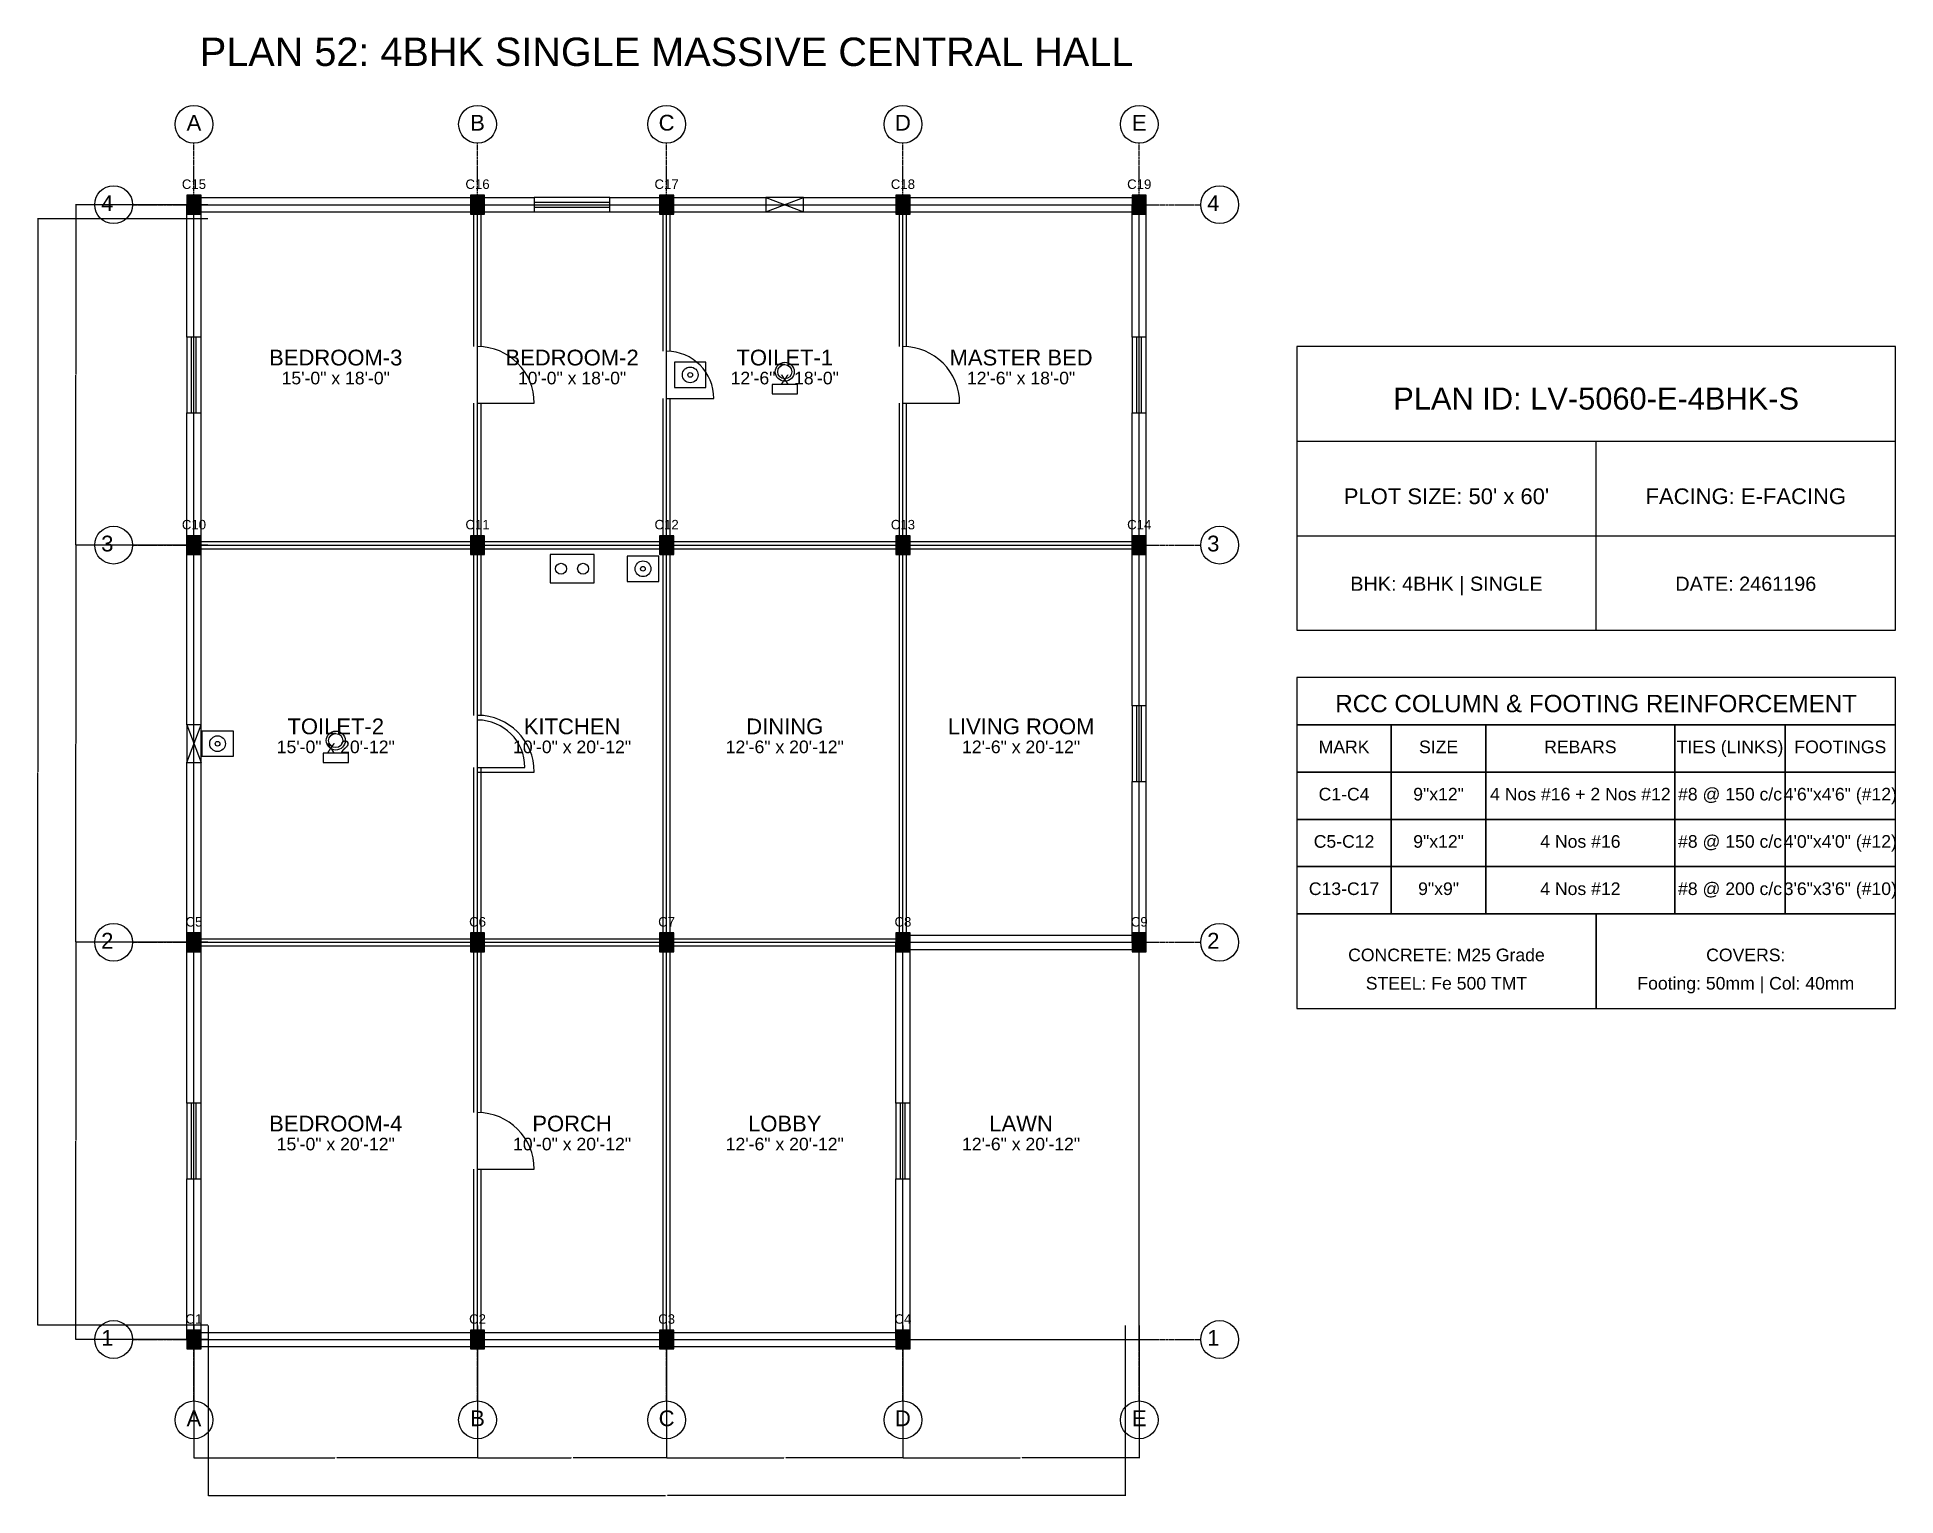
# Model space of a CAD drawing. Header units: inches. Extents: x -134 to 23580, y -99 to 23207.
# Drawn here: x 2400 to 3580, y 12401 to 13326 of the extents above; entities that cross this region are included whole.
import ezdxf
from ezdxf.enums import TextEntityAlignment as Align

# ---------------------------------------------------------------- set-up
doc = ezdxf.new("R2010")
doc.units = ezdxf.units.IN
doc.header["$MEASUREMENT"] = 0
doc.linetypes.add('CENTER', pattern=[2, 1.25, -0.25, 0.25, -0.25])
for name, color, linetype in [('A-COL-HATCH', 251, 'Continuous'), ('A-COLUMN', 1, 'Continuous'), ('A-DIM', 5, 'Continuous'), ('A-DOOR', 30, 'Continuous'), ('A-FIXTURE', 8, 'Continuous'), ('A-TEXT', 2, 'Continuous'), ('A-WALL-EXT', 7, 'Continuous'), ('A-WALL-INT', 9, 'Continuous'), ('A-WINDOW', 4, 'Continuous'), ('S-BEAM-FRAMING', 2, 'Continuous'), ('S-BUBBLE', 4, 'Continuous'), ('S-GRID-CENTER', 8, 'CENTER'), ('S-TABLE', 7, 'Continuous'), ('S-TEXT', 3, 'Continuous')]:
    doc.layers.add(name, color=color, linetype=linetype)
doc.styles.get("Standard").update_dxf_attribs({"font": 'arial.ttf'})
doc.dimstyles.get("Standard").update_dxf_attribs({"dimtxt": 0.18, "dimasz": 0.18, "dimexe": 0.18, "dimexo": 0.0625, "dimgap": 0.09, "dimtad": 0, "dimtih": 1, "dimtoh": 1, "dimdec": 4, "dimzin": 0, "dimdsep": 46, "dimtxsty": 'Standard', "dimcen": 0.09, "dimadec": 0, "dimazin": 0, "dimtfac": 1, "dimtdec": 4, "dimtofl": 0, "dimtmove": 0, "dimatfit": 3, "dimfxl": 1, "dimtolj": 1, "dimtzin": 0, "dimarcsym": 0})

msp = doc.modelspace()

# ---------------------------------------------------------------- texts
at = {"layer": 'A-TEXT'}
for s, height, p in [('PLAN 52: 4BHK SINGLE MASSIVE CENTRAL HALL', 18, (2800, 13308)), ('C15', 6, (2500, 13230)), ('C16', 6, (2680, 13230)), ('C17', 6, (2800, 13230)), ('C18', 6, (2950, 13230)), ('C19', 6, (3100, 13230)), ('BEDROOM-3', 10, (2590, 13118)), ('BEDROOM-2', 10, (2740, 13118)), ('TOILET-1', 10, (2875, 13118)), ('MASTER BED', 10, (3025, 13118)), ('15\'-0" x 18\'-0"', 8, (2590, 13106)), ('10\'-0" x 18\'-0"', 8, (2740, 13106)), ('12\'-6" x 18\'-0"', 8, (2875, 13106)), ('12\'-6" x 18\'-0"', 8, (3025, 13106)), ('PLAN ID: LV-5060-E-4BHK-S', 14, (3390, 13090)), ("PLOT SIZE: 50' x 60'", 10, (3295, 13030)), ('FACING: E-FACING', 10, (3485, 13030)), ('C10', 6, (2500, 13014)), ('C11', 6, (2680, 13014)), ('C12', 6, (2800, 13014)), ('C13', 6, (2950, 13014)), ('C14', 6, (3100, 13014)), ('BHK: 4BHK | SINGLE', 9, (3295, 12975)), ('DATE: 2461196', 9, (3485, 12975)), ('TOILET-2', 10, (2590, 12884)), ('KITCHEN', 10, (2740, 12884)), ('DINING', 10, (2875, 12884)), ('LIVING ROOM', 10, (3025, 12884)), ('15\'-0" x 20\'-12"', 8, (2590, 12872)), ('10\'-0" x 20\'-12"', 8, (2740, 12872)), ('12\'-6" x 20\'-12"', 8, (2875, 12872)), ('12\'-6" x 20\'-12"', 8, (3025, 12872)), ('C5', 6, (2500, 12762)), ('C6', 6, (2680, 12762)), ('C7', 6, (2800, 12762)), ('C8', 6, (2950, 12762)), ('C9', 6, (3100, 12762)), ('BEDROOM-4', 10, (2590, 12632)), ('PORCH', 10, (2740, 12632)), ('LOBBY', 10, (2875, 12632)), ('LAWN', 10, (3025, 12632)), ('15\'-0" x 20\'-12"', 8, (2590, 12620)), ('10\'-0" x 20\'-12"', 8, (2740, 12620)), ('12\'-6" x 20\'-12"', 8, (2875, 12620)), ('12\'-6" x 20\'-12"', 8, (3025, 12620)), ('C1', 6, (2500, 12510)), ('C2', 6, (2680, 12510)), ('C3', 6, (2800, 12510)), ('C4', 6, (2950, 12510))]:
    msp.add_text(s, height=height, dxfattribs=at).set_placement(p, align=Align.CENTER)
at = {"layer": 'S-TEXT'}
for s, height, p in [('A', 10, (2500, 13267)), ('B', 10, (2680, 13267)), ('C', 10, (2800, 13267)), ('D', 10, (2950, 13267)), ('E', 10, (3100, 13267)), ('4', 10, (2445, 13216)), ('4', 10, (3147, 13216)), ('3', 10, (2445, 13000)), ('3', 10, (3147, 13000)), ('RCC COLUMN & FOOTING REINFORCEMENT', 11, (3390, 12898)), ('MARK', 8, (3230, 12872)), ('SIZE', 8, (3290, 12872)), ('REBARS', 8, (3380, 12872)), ('TIES (LINKS)', 8, (3475, 12872)), ('FOOTINGS', 8, (3545, 12872)), ('C1-C4', 8, (3230, 12842)), ('9"x12"', 8, (3290, 12842)), ('4 Nos #16 + 2 Nos #12', 8, (3380, 12842)), ('#8 @ 150 c/c', 8, (3475, 12842)), ('4\'6"x4\'6" (#12)', 8, (3545, 12842)), ('C5-C12', 8, (3230, 12812)), ('9"x12"', 8, (3290, 12812)), ('4 Nos #16', 8, (3380, 12812)), ('#8 @ 150 c/c', 8, (3475, 12812)), ('4\'0"x4\'0" (#12)', 8, (3545, 12812)), ('C13-C17', 8, (3230, 12782)), ('9"x9"', 8, (3290, 12782)), ('4 Nos #12', 8, (3380, 12782)), ('#8 @ 200 c/c', 8, (3475, 12782)), ('3\'6"x3\'6" (#10)', 8, (3545, 12782)), ('2', 10, (2445, 12748)), ('2', 10, (3147, 12748)), ('CONCRETE: M25 Grade', 8, (3295, 12740)), ('COVERS:', 8, (3485, 12740)), ('STEEL: Fe 500 TMT', 8, (3295, 12722)), ('Footing: 50mm | Col: 40mm', 8, (3485, 12722)), ('1', 10, (2445, 12496)), ('1', 10, (3147, 12496)), ('A', 10, (2500, 12445)), ('B', 10, (2680, 12445)), ('C', 10, (2800, 12445)), ('D', 10, (2950, 12445)), ('E', 10, (3100, 12445))]:
    msp.add_text(s, height=height, dxfattribs=at).set_placement(p, align=Align.CENTER)

# ---------------------------------------------------------------- blocks, each defined once
blk = doc.blocks.new('*D463')
at = {"layer": 'A-DIM', "color": 0, "lineweight": -2, "transparency": 16777216}
for p, q in [((2500, 12508.9), (2500, 12424.8)), ((2680, 12508.9), (2680, 12424.8)), ((2500.2, 12425), (2589.4, 12425)), ((2679.8, 12425), (2590.6, 12425))]:
    blk.add_line(p, q, dxfattribs=at)
at = {"layer": 'A-DIM', "color": 0, "transparency": 16777216}
for points in [[(2500.2, 12425), (2500.2, 12425), (2500, 12425)], [(2679.8, 12425), (2679.8, 12425), (2680, 12425)]]:
    blk.add_solid(points, dxfattribs=at)
at = {"layer": 'Defpoints', "color": 0, "transparency": 16777216}
for p in [(2500, 12509), (2680, 12509), (2680, 12425)]:
    blk.add_point(p, dxfattribs=at)
at = {"layer": 'A-DIM', "color": 0, "transparency": 16777216, "insert": (2590, 12425), "char_height": 0.18, "attachment_point": 5}
blk.add_mtext('\\A1;180.0000', dxfattribs=at)
blk = doc.blocks.new('*D464')
at = {"layer": 'A-DIM', "color": 0, "lineweight": -2, "transparency": 16777216}
for p, q in [((2680, 12508.9), (2680, 12424.8)), ((2800, 12508.9), (2800, 12424.8)), ((2680.2, 12425), (2739.4, 12425)), ((2799.8, 12425), (2740.6, 12425))]:
    blk.add_line(p, q, dxfattribs=at)
at = {"layer": 'A-DIM', "color": 0, "transparency": 16777216}
for points in [[(2680.2, 12425), (2680.2, 12425), (2680, 12425)], [(2799.8, 12425), (2799.8, 12425), (2800, 12425)]]:
    blk.add_solid(points, dxfattribs=at)
at = {"layer": 'Defpoints', "color": 0, "transparency": 16777216}
for p in [(2680, 12509), (2800, 12509), (2800, 12425)]:
    blk.add_point(p, dxfattribs=at)
at = {"layer": 'A-DIM', "color": 0, "transparency": 16777216, "insert": (2740, 12425), "char_height": 0.18, "attachment_point": 5}
blk.add_mtext('\\A1;120.0000', dxfattribs=at)
blk = doc.blocks.new('*D465')
at = {"layer": 'A-DIM', "color": 0, "lineweight": -2, "transparency": 16777216}
for p, q in [((2800, 12508.9), (2800, 12424.8)), ((2950, 12508.9), (2950, 12424.8)), ((2800.2, 12425), (2874.4, 12425)), ((2949.8, 12425), (2875.6, 12425))]:
    blk.add_line(p, q, dxfattribs=at)
at = {"layer": 'A-DIM', "color": 0, "transparency": 16777216}
for points in [[(2800.2, 12425), (2800.2, 12425), (2800, 12425)], [(2949.8, 12425), (2949.8, 12425), (2950, 12425)]]:
    blk.add_solid(points, dxfattribs=at)
at = {"layer": 'Defpoints', "color": 0, "transparency": 16777216}
for p in [(2800, 12509), (2950, 12509), (2950, 12425)]:
    blk.add_point(p, dxfattribs=at)
at = {"layer": 'A-DIM', "color": 0, "transparency": 16777216, "insert": (2875, 12425), "char_height": 0.18, "attachment_point": 5}
blk.add_mtext('\\A1;150.0000', dxfattribs=at)
blk = doc.blocks.new('*D466')
at = {"layer": 'A-DIM', "color": 0, "lineweight": -2, "transparency": 16777216}
for p, q in [((2950, 12508.9), (2950, 12424.8)), ((3100, 12508.9), (3100, 12424.8)), ((2950.2, 12425), (3024.4, 12425)), ((3099.8, 12425), (3025.6, 12425))]:
    blk.add_line(p, q, dxfattribs=at)
at = {"layer": 'A-DIM', "color": 0, "transparency": 16777216}
for points in [[(2950.2, 12425), (2950.2, 12425), (2950, 12425)], [(3099.8, 12425), (3099.8, 12425), (3100, 12425)]]:
    blk.add_solid(points, dxfattribs=at)
at = {"layer": 'Defpoints', "color": 0, "transparency": 16777216}
for p in [(2950, 12509), (3100, 12509), (3100, 12425)]:
    blk.add_point(p, dxfattribs=at)
at = {"layer": 'A-DIM', "color": 0, "transparency": 16777216, "insert": (3025, 12425), "char_height": 0.18, "attachment_point": 5}
blk.add_mtext('\\A1;150.0000', dxfattribs=at)
blk = doc.blocks.new('*D467')
at = {"layer": 'A-DIM', "color": 0, "lineweight": -2, "transparency": 16777216}
for p, q in [((2509, 12508.9), (2509, 12400.8)), ((3091, 12508.9), (3091, 12400.8)), ((2509.2, 12401), (2799.4, 12401)), ((3090.8, 12401), (2800.6, 12401))]:
    blk.add_line(p, q, dxfattribs=at)
at = {"layer": 'A-DIM', "color": 0, "transparency": 16777216}
for points in [[(2509.2, 12401), (2509.2, 12401), (2509, 12401)], [(3090.8, 12401), (3090.8, 12401), (3091, 12401)]]:
    blk.add_solid(points, dxfattribs=at)
at = {"layer": 'Defpoints', "color": 0, "transparency": 16777216}
for p in [(2509, 12509), (3091, 12509), (3091, 12401)]:
    blk.add_point(p, dxfattribs=at)
at = {"layer": 'A-DIM', "color": 0, "transparency": 16777216, "insert": (2800, 12401), "char_height": 0.18, "attachment_point": 5}
blk.add_mtext('\\A1;582.0000', dxfattribs=at)
blk = doc.blocks.new('*D468')
at = {"layer": 'A-DIM', "color": 0, "lineweight": -2, "transparency": 16777216}
for p, q in [((2508.9, 12752), (2424.8, 12752)), ((2425, 12751.8), (2425, 12626.2)), ((2425, 12500.2), (2425, 12625.8)), ((2508.9, 12500), (2424.8, 12500))]:
    blk.add_line(p, q, dxfattribs=at)
at = {"layer": 'A-DIM', "color": 0, "transparency": 16777216}
for points in [[(2425, 12751.8), (2425, 12751.8), (2425, 12752)], [(2425, 12500.2), (2425, 12500.2), (2425, 12500)]]:
    blk.add_solid(points, dxfattribs=at)
at = {"layer": 'Defpoints', "color": 0, "transparency": 16777216}
for p in [(2425, 12752), (2509, 12752), (2509, 12500)]:
    blk.add_point(p, dxfattribs=at)
at = {"layer": 'A-DIM', "color": 0, "transparency": 16777216, "insert": (2425, 12626), "char_height": 0.18, "attachment_point": 5}
blk.add_mtext('\\A1;252.0000', dxfattribs=at)
blk = doc.blocks.new('*D469')
at = {"layer": 'A-DIM', "color": 0, "lineweight": -2, "transparency": 16777216}
for p, q in [((2508.9, 13004), (2424.8, 13004)), ((2425, 13003.8), (2425, 12878.2)), ((2425, 12752.2), (2425, 12877.8)), ((2508.9, 12752), (2424.8, 12752))]:
    blk.add_line(p, q, dxfattribs=at)
at = {"layer": 'A-DIM', "color": 0, "transparency": 16777216}
for points in [[(2425, 13003.8), (2425, 13003.8), (2425, 13004)], [(2425, 12752.2), (2425, 12752.2), (2425, 12752)]]:
    blk.add_solid(points, dxfattribs=at)
at = {"layer": 'Defpoints', "color": 0, "transparency": 16777216}
for p in [(2425, 13004), (2509, 13004), (2509, 12752)]:
    blk.add_point(p, dxfattribs=at)
at = {"layer": 'A-DIM', "color": 0, "transparency": 16777216, "insert": (2425, 12878), "char_height": 0.18, "attachment_point": 5}
blk.add_mtext('\\A1;252.0000', dxfattribs=at)
blk = doc.blocks.new('*D470')
at = {"layer": 'A-DIM', "color": 0, "lineweight": -2, "transparency": 16777216}
for p, q in [((2508.9, 13220), (2424.8, 13220)), ((2425, 13219.8), (2425, 13112.2)), ((2425, 13004.2), (2425, 13111.8)), ((2508.9, 13004), (2424.8, 13004))]:
    blk.add_line(p, q, dxfattribs=at)
at = {"layer": 'A-DIM', "color": 0, "transparency": 16777216}
for points in [[(2425, 13219.8), (2425, 13219.8), (2425, 13220)], [(2425, 13004.2), (2425, 13004.2), (2425, 13004)]]:
    blk.add_solid(points, dxfattribs=at)
at = {"layer": 'Defpoints', "color": 0, "transparency": 16777216}
for p in [(2425, 13220), (2509, 13220), (2509, 13004)]:
    blk.add_point(p, dxfattribs=at)
at = {"layer": 'A-DIM', "color": 0, "transparency": 16777216, "insert": (2425, 13112), "char_height": 0.18, "attachment_point": 5}
blk.add_mtext('\\A1;216.0000', dxfattribs=at)
blk = doc.blocks.new('*D471')
at = {"layer": 'A-DIM', "color": 0, "lineweight": -2, "transparency": 16777216}
for p, q in [((2508.9, 13211), (2400.8, 13211)), ((2401, 13210.8), (2401, 12860.2)), ((2401, 12509.2), (2401, 12859.8)), ((2508.9, 12509), (2400.8, 12509))]:
    blk.add_line(p, q, dxfattribs=at)
at = {"layer": 'A-DIM', "color": 0, "transparency": 16777216}
for points in [[(2401, 13210.8), (2401, 13210.8), (2401, 13211)], [(2401, 12509.2), (2401, 12509.2), (2401, 12509)]]:
    blk.add_solid(points, dxfattribs=at)
at = {"layer": 'Defpoints', "color": 0, "transparency": 16777216}
for p in [(2401, 13211), (2509, 13211), (2509, 12509)]:
    blk.add_point(p, dxfattribs=at)
at = {"layer": 'A-DIM', "color": 0, "transparency": 16777216, "insert": (2401, 12860), "char_height": 0.18, "attachment_point": 5}
blk.add_mtext('\\A1;702.0000', dxfattribs=at)

# ---------------------------------------------------------------- dimensions: what is measured, and where the dimension line sits
at = {"layer": 'A-DIM'}
for base, p1, p2, picture, middle in [((2425, 13220), (2509, 13004), (2509, 13220), '*D470', (2425, 13112)), ((2401, 13211), (2509, 12509), (2509, 13211), '*D471', (2401, 12860)), ((2425, 13004), (2509, 12752), (2509, 13004), '*D469', (2425, 12878)), ((2425, 12752), (2509, 12500), (2509, 12752), '*D468', (2425, 12626))]:
    dim = msp.add_linear_dim(base=base, p1=p1, p2=p2, angle=90, dimstyle='Standard', dxfattribs=at)
    dim.commit()
    dim.dimension.update_dxf_attribs({"geometry": picture, "text_midpoint": middle})
for base, p1, p2, picture, middle in [((2680, 12425), (2500, 12509), (2680, 12509), '*D463', (2590, 12425)), ((3091, 12401), (2509, 12509), (3091, 12509), '*D467', (2800, 12401)), ((2800, 12425), (2680, 12509), (2800, 12509), '*D464', (2740, 12425)), ((2950, 12425), (2800, 12509), (2950, 12509), '*D465', (2875, 12425)), ((3100, 12425), (2950, 12509), (3100, 12509), '*D466', (3025, 12425))]:
    dim = msp.add_linear_dim(base=base, p1=p1, p2=p2, dimstyle='Standard', dxfattribs=at)
    dim.commit()
    dim.dimension.update_dxf_attribs({"geometry": picture, "text_midpoint": middle})

# ---------------------------------------------------------------- linework, layer by layer
at = {"layer": 'A-COL-HATCH'}
for points in [[(2495.5, 13214), (2504.5, 13214), (2495.5, 13226), (2504.5, 13226)], [(2675.5, 13214), (2684.5, 13214), (2675.5, 13226), (2684.5, 13226)], [(2795.5, 13214), (2804.5, 13214), (2795.5, 13226), (2804.5, 13226)], [(2945.5, 13214), (2954.5, 13214), (2945.5, 13226), (2954.5, 13226)], [(3095.5, 13214), (3104.5, 13214), (3095.5, 13226), (3104.5, 13226)], [(2495.5, 12998), (2504.5, 12998), (2495.5, 13010), (2504.5, 13010)], [(2675.5, 12998), (2684.5, 12998), (2675.5, 13010), (2684.5, 13010)], [(2795.5, 12998), (2804.5, 12998), (2795.5, 13010), (2804.5, 13010)], [(2945.5, 12998), (2954.5, 12998), (2945.5, 13010), (2954.5, 13010)], [(3095.5, 12998), (3104.5, 12998), (3095.5, 13010), (3104.5, 13010)], [(2495.5, 12746), (2504.5, 12746), (2495.5, 12758), (2504.5, 12758)], [(2675.5, 12746), (2684.5, 12746), (2675.5, 12758), (2684.5, 12758)], [(2795.5, 12746), (2804.5, 12746), (2795.5, 12758), (2804.5, 12758)], [(2945.5, 12746), (2954.5, 12746), (2945.5, 12758), (2954.5, 12758)], [(3095.5, 12746), (3104.5, 12746), (3095.5, 12758), (3104.5, 12758)], [(2495.5, 12494), (2504.5, 12494), (2495.5, 12506), (2504.5, 12506)], [(2675.5, 12494), (2684.5, 12494), (2675.5, 12506), (2684.5, 12506)], [(2795.5, 12494), (2804.5, 12494), (2795.5, 12506), (2804.5, 12506)], [(2945.5, 12494), (2954.5, 12494), (2945.5, 12506), (2954.5, 12506)]]:
    msp.add_solid(points, dxfattribs=at)
at = {"layer": 'A-COLUMN'}
for points in [[(2495.5, 13214), (2504.5, 13214), (2504.5, 13226), (2495.5, 13226)], [(2675.5, 13214), (2684.5, 13214), (2684.5, 13226), (2675.5, 13226)], [(2795.5, 13214), (2804.5, 13214), (2804.5, 13226), (2795.5, 13226)], [(2945.5, 13214), (2954.5, 13214), (2954.5, 13226), (2945.5, 13226)], [(3095.5, 13214), (3104.5, 13214), (3104.5, 13226), (3095.5, 13226)], [(2495.5, 12998), (2504.5, 12998), (2504.5, 13010), (2495.5, 13010)], [(2675.5, 12998), (2684.5, 12998), (2684.5, 13010), (2675.5, 13010)], [(2795.5, 12998), (2804.5, 12998), (2804.5, 13010), (2795.5, 13010)], [(2945.5, 12998), (2954.5, 12998), (2954.5, 13010), (2945.5, 13010)], [(3095.5, 12998), (3104.5, 12998), (3104.5, 13010), (3095.5, 13010)], [(2495.5, 12746), (2504.5, 12746), (2504.5, 12758), (2495.5, 12758)], [(2675.5, 12746), (2684.5, 12746), (2684.5, 12758), (2675.5, 12758)], [(2795.5, 12746), (2804.5, 12746), (2804.5, 12758), (2795.5, 12758)], [(2945.5, 12746), (2954.5, 12746), (2954.5, 12758), (2945.5, 12758)], [(3095.5, 12746), (3104.5, 12746), (3104.5, 12758), (3095.5, 12758)], [(2495.5, 12494), (2504.5, 12494), (2504.5, 12506), (2495.5, 12506)], [(2675.5, 12494), (2684.5, 12494), (2684.5, 12506), (2675.5, 12506)], [(2795.5, 12494), (2804.5, 12494), (2804.5, 12506), (2795.5, 12506)], [(2945.5, 12494), (2954.5, 12494), (2954.5, 12506), (2945.5, 12506)]]:
    msp.add_lwpolyline(points, close=True, dxfattribs=at)
at = {"layer": 'A-DOOR'}
for p, q in [((2800, 13097), (2830, 13097)), ((2680, 13094), (2716, 13094)), ((2680, 13094), (2716, 13094)), ((2950, 13094), (2986, 13094)), ((2680, 12863), (2710, 12863)), ((2680, 12860), (2716, 12860)), ((2680, 12608), (2716, 12608))]:
    msp.add_line(p, q, dxfattribs=at)
for centre, radius in [((2680, 13094), 36), ((2680, 13094), 36), ((2800, 13097), 30), ((2950, 13094), 36), ((2680, 12860), 36), ((2680, 12863), 30), ((2680, 12608), 36)]:
    msp.add_arc(centre, radius, 0, 90, dxfattribs=at)
at = {"layer": 'A-FIXTURE'}
for points in [[(2805, 13104), (2825, 13104), (2825, 13120), (2805, 13120)], [(2867, 13100), (2883, 13100), (2883, 13106), (2867, 13106)], [(2726, 12980), (2754, 12980), (2754, 12998), (2726, 12998)], [(2775, 12981), (2795, 12981), (2795, 12997), (2775, 12997)], [(2505, 12870), (2525, 12870), (2525, 12886), (2505, 12886)], [(2582, 12866), (2598, 12866), (2598, 12872), (2582, 12872)]]:
    msp.add_lwpolyline(points, close=True, dxfattribs=at)
for centre, radius in [((2875, 13114), 6), ((2815, 13112), 5), ((2815, 13112), 1.5), ((2875, 13114), 4.5), ((2733, 12989), 3.5), ((2747, 12989), 3.5), ((2785, 12989), 5), ((2785, 12989), 1.5), ((2515, 12878), 5), ((2590, 12880), 6), ((2590, 12880), 4.5), ((2515, 12878), 1.5)]:
    msp.add_circle(centre, radius, dxfattribs=at)
at = {"layer": 'A-WALL-EXT'}
for p, q in [((2495.5, 13136), (2495.5, 13220)), ((2500, 13224.5), (2680, 13224.5)), ((2500, 13215.5), (2680, 13215.5)), ((2504.5, 13136), (2504.5, 13220)), ((2680, 13224.5), (2716, 13224.5)), ((2680, 13215.5), (2716, 13215.5)), ((2764, 13224.5), (2800, 13224.5)), ((2764, 13215.5), (2800, 13215.5)), ((2800, 13224.5), (2863, 13224.5)), ((2800, 13215.5), (2863, 13215.5)), ((2887, 13224.5), (2950, 13224.5)), ((2887, 13215.5), (2950, 13215.5)), ((2950, 13224.5), (3100, 13224.5)), ((2950, 13215.5), (3100, 13215.5)), ((3095.5, 13136), (3095.5, 13220)), ((3104.5, 13136), (3104.5, 13220)), ((2495.5, 13004), (2495.5, 13088)), ((2504.5, 13004), (2504.5, 13088)), ((3095.5, 13004), (3095.5, 13088)), ((3104.5, 13004), (3104.5, 13088)), ((3200, 13070), (3580, 13070)), ((3390, 12950), (3390, 13070)), ((2495.5, 12890), (2495.5, 13004)), ((2504.5, 12890), (2504.5, 13004)), ((3095.5, 12902), (3095.5, 13004)), ((3104.5, 12902), (3104.5, 13004)), ((3200, 13010), (3580, 13010)), ((2495.5, 12752), (2495.5, 12866)), ((2504.5, 12752), (2504.5, 12866)), ((3095.5, 12752), (3095.5, 12854)), ((3104.5, 12752), (3104.5, 12854)), ((2950, 12756.5), (3100, 12756.5)), ((2495.5, 12650), (2495.5, 12752)), ((2504.5, 12650), (2504.5, 12752)), ((2945.5, 12650), (2945.5, 12752)), ((2950, 12747.5), (3100, 12747.5)), ((2954.5, 12650), (2954.5, 12752)), ((2495.5, 12500), (2495.5, 12602)), ((2504.5, 12500), (2504.5, 12602)), ((2945.5, 12500), (2945.5, 12602)), ((2954.5, 12500), (2954.5, 12602)), ((2500, 12504.5), (2680, 12504.5)), ((2500, 12495.5), (2680, 12495.5)), ((2680, 12504.5), (2800, 12504.5)), ((2680, 12495.5), (2800, 12495.5)), ((2800, 12504.5), (2950, 12504.5)), ((2800, 12495.5), (2950, 12495.5))]:
    msp.add_line(p, q, dxfattribs=at)
msp.add_lwpolyline([(3200, 12950), (3580, 12950), (3580, 13130), (3200, 13130)], close=True, dxfattribs=at)
at = {"layer": 'A-WALL-INT'}
for p, q in [((2677.75, 13130), (2677.75, 13220)), ((2682.25, 13130), (2682.25, 13220)), ((2797.75, 13127), (2797.75, 13220)), ((2802.25, 13127), (2802.25, 13220)), ((2947.75, 13130), (2947.75, 13220)), ((2952.25, 13130), (2952.25, 13220)), ((2797.75, 13004), (2797.75, 13097)), ((2802.25, 13004), (2802.25, 13097)), ((2677.75, 13004), (2677.75, 13094)), ((2682.25, 13004), (2682.25, 13094)), ((2947.75, 13004), (2947.75, 13094)), ((2952.25, 13004), (2952.25, 13094)), ((2500, 13006.25), (2680, 13006.25)), ((2500, 13001.75), (2680, 13001.75)), ((2677.75, 12896), (2677.75, 13004)), ((2680, 13006.25), (2800, 13006.25)), ((2680, 13001.75), (2800, 13001.75)), ((2682.25, 12896), (2682.25, 13004)), ((2797.75, 12752), (2797.75, 13004)), ((2800, 13006.25), (2950, 13006.25)), ((2800, 13001.75), (2950, 13001.75)), ((2802.25, 12752), (2802.25, 13004)), ((2947.75, 12752), (2947.75, 13004)), ((2950, 13006.25), (3100, 13006.25)), ((2950, 13001.75), (3100, 13001.75)), ((2952.25, 12752), (2952.25, 13004)), ((2677.75, 12752), (2677.75, 12863)), ((2682.25, 12752), (2682.25, 12863)), ((2500, 12754.25), (2680, 12754.25)), ((2680, 12754.25), (2800, 12754.25)), ((2800, 12754.25), (2950, 12754.25)), ((2500, 12749.75), (2680, 12749.75)), ((2677.75, 12644), (2677.75, 12752)), ((2680, 12749.75), (2800, 12749.75)), ((2682.25, 12644), (2682.25, 12752)), ((2797.75, 12500), (2797.75, 12752)), ((2800, 12749.75), (2950, 12749.75)), ((2802.25, 12500), (2802.25, 12752)), ((2677.75, 12500), (2677.75, 12608)), ((2682.25, 12500), (2682.25, 12608))]:
    msp.add_line(p, q, dxfattribs=at)
at = {"layer": 'A-WINDOW'}
for p, q in [((2716, 13221.5), (2764, 13221.5)), ((2716, 13218.5), (2764, 13218.5)), ((2863, 13215.5), (2887, 13224.5)), ((2863, 13224.5), (2887, 13215.5)), ((2498.5, 13088), (2498.5, 13136)), ((2501.5, 13088), (2501.5, 13136)), ((3098.5, 13088), (3098.5, 13136)), ((3101.5, 13088), (3101.5, 13136)), ((3098.5, 12854), (3098.5, 12902)), ((3101.5, 12854), (3101.5, 12902)), ((2495.5, 12866), (2504.5, 12890)), ((2495.5, 12890), (2504.5, 12866)), ((2498.5, 12602), (2498.5, 12650)), ((2501.5, 12602), (2501.5, 12650)), ((2948.5, 12602), (2948.5, 12650)), ((2951.5, 12602), (2951.5, 12650))]:
    msp.add_line(p, q, dxfattribs=at)
for points in [[(2716, 13215.5), (2764, 13215.5), (2764, 13224.5), (2716, 13224.5)], [(2863, 13215.5), (2887, 13215.5), (2887, 13224.5), (2863, 13224.5)], [(2495.5, 13088), (2504.5, 13088), (2504.5, 13136), (2495.5, 13136)], [(3095.5, 13088), (3104.5, 13088), (3104.5, 13136), (3095.5, 13136)], [(3095.5, 12854), (3104.5, 12854), (3104.5, 12902), (3095.5, 12902)], [(2495.5, 12866), (2504.5, 12866), (2504.5, 12890), (2495.5, 12890)], [(2495.5, 12602), (2504.5, 12602), (2504.5, 12650), (2495.5, 12650)], [(2945.5, 12602), (2954.5, 12602), (2954.5, 12650), (2945.5, 12650)]]:
    msp.add_lwpolyline(points, close=True, dxfattribs=at)
at = {"layer": 'S-BEAM-FRAMING'}
for p, q in [((2500, 12500), (2500, 13220)), ((2500, 13220), (3100, 13220)), ((2680, 12500), (2680, 13220)), ((2800, 12500), (2800, 13220)), ((2950, 12500), (2950, 13220)), ((3100, 12500), (3100, 13220)), ((2500, 13004), (3100, 13004)), ((2500, 12752), (3100, 12752)), ((2500, 12500), (3100, 12500))]:
    msp.add_line(p, q, dxfattribs=at)
at = {"layer": 'S-BUBBLE'}
for centre in [(2500, 13271), (2680, 13271), (2800, 13271), (2950, 13271), (3100, 13271), (2449, 13220), (3151, 13220), (2449, 13004), (3151, 13004), (2449, 12752), (3151, 12752), (2449, 12500), (3151, 12500), (2500, 12449), (2680, 12449), (2800, 12449), (2950, 12449), (3100, 12449)]:
    msp.add_circle(centre, 12, dxfattribs=at)
at = {"layer": 'S-GRID-CENTER'}
for p, q in [((2500, 12461), (2500, 13259)), ((2680, 12461), (2680, 13259)), ((2800, 12461), (2800, 13259)), ((2950, 12461), (2950, 13259)), ((3100, 12461), (3100, 13259)), ((2461, 13220), (3139, 13220)), ((2461, 13004), (3139, 13004)), ((2461, 12752), (3139, 12752)), ((2461, 12500), (3139, 12500))]:
    msp.add_line(p, q, dxfattribs=at)
at = {"layer": 'S-TABLE'}
for points in [[(3200, 12890), (3580, 12890), (3580, 12920), (3200, 12920)], [(3200, 12860), (3260, 12860), (3260, 12890), (3200, 12890)], [(3260, 12860), (3320, 12860), (3320, 12890), (3260, 12890)], [(3320, 12860), (3440, 12860), (3440, 12890), (3320, 12890)], [(3440, 12860), (3510, 12860), (3510, 12890), (3440, 12890)], [(3510, 12860), (3580, 12860), (3580, 12890), (3510, 12890)], [(3200, 12830), (3260, 12830), (3260, 12860), (3200, 12860)], [(3260, 12830), (3320, 12830), (3320, 12860), (3260, 12860)], [(3320, 12830), (3440, 12830), (3440, 12860), (3320, 12860)], [(3440, 12830), (3510, 12830), (3510, 12860), (3440, 12860)], [(3510, 12830), (3580, 12830), (3580, 12860), (3510, 12860)], [(3200, 12800), (3260, 12800), (3260, 12830), (3200, 12830)], [(3260, 12800), (3320, 12800), (3320, 12830), (3260, 12830)], [(3320, 12800), (3440, 12800), (3440, 12830), (3320, 12830)], [(3440, 12800), (3510, 12800), (3510, 12830), (3440, 12830)], [(3510, 12800), (3580, 12800), (3580, 12830), (3510, 12830)], [(3200, 12770), (3260, 12770), (3260, 12800), (3200, 12800)], [(3260, 12770), (3320, 12770), (3320, 12800), (3260, 12800)], [(3320, 12770), (3440, 12770), (3440, 12800), (3320, 12800)], [(3440, 12770), (3510, 12770), (3510, 12800), (3440, 12800)], [(3510, 12770), (3580, 12770), (3580, 12800), (3510, 12800)], [(3200, 12710), (3390, 12710), (3390, 12770), (3200, 12770)], [(3390, 12710), (3580, 12710), (3580, 12770), (3390, 12770)]]:
    msp.add_lwpolyline(points, close=True, dxfattribs=at)

msp.set_redraw_order([(e.dxf.handle, doc.entitydb.next_handle()) for e in msp.query("TEXT MTEXT ATTDEF DIMENSION ARC_DIMENSION")])  # texts and dimensions are drawn at this point

doc.saveas('drawing.dxf')
